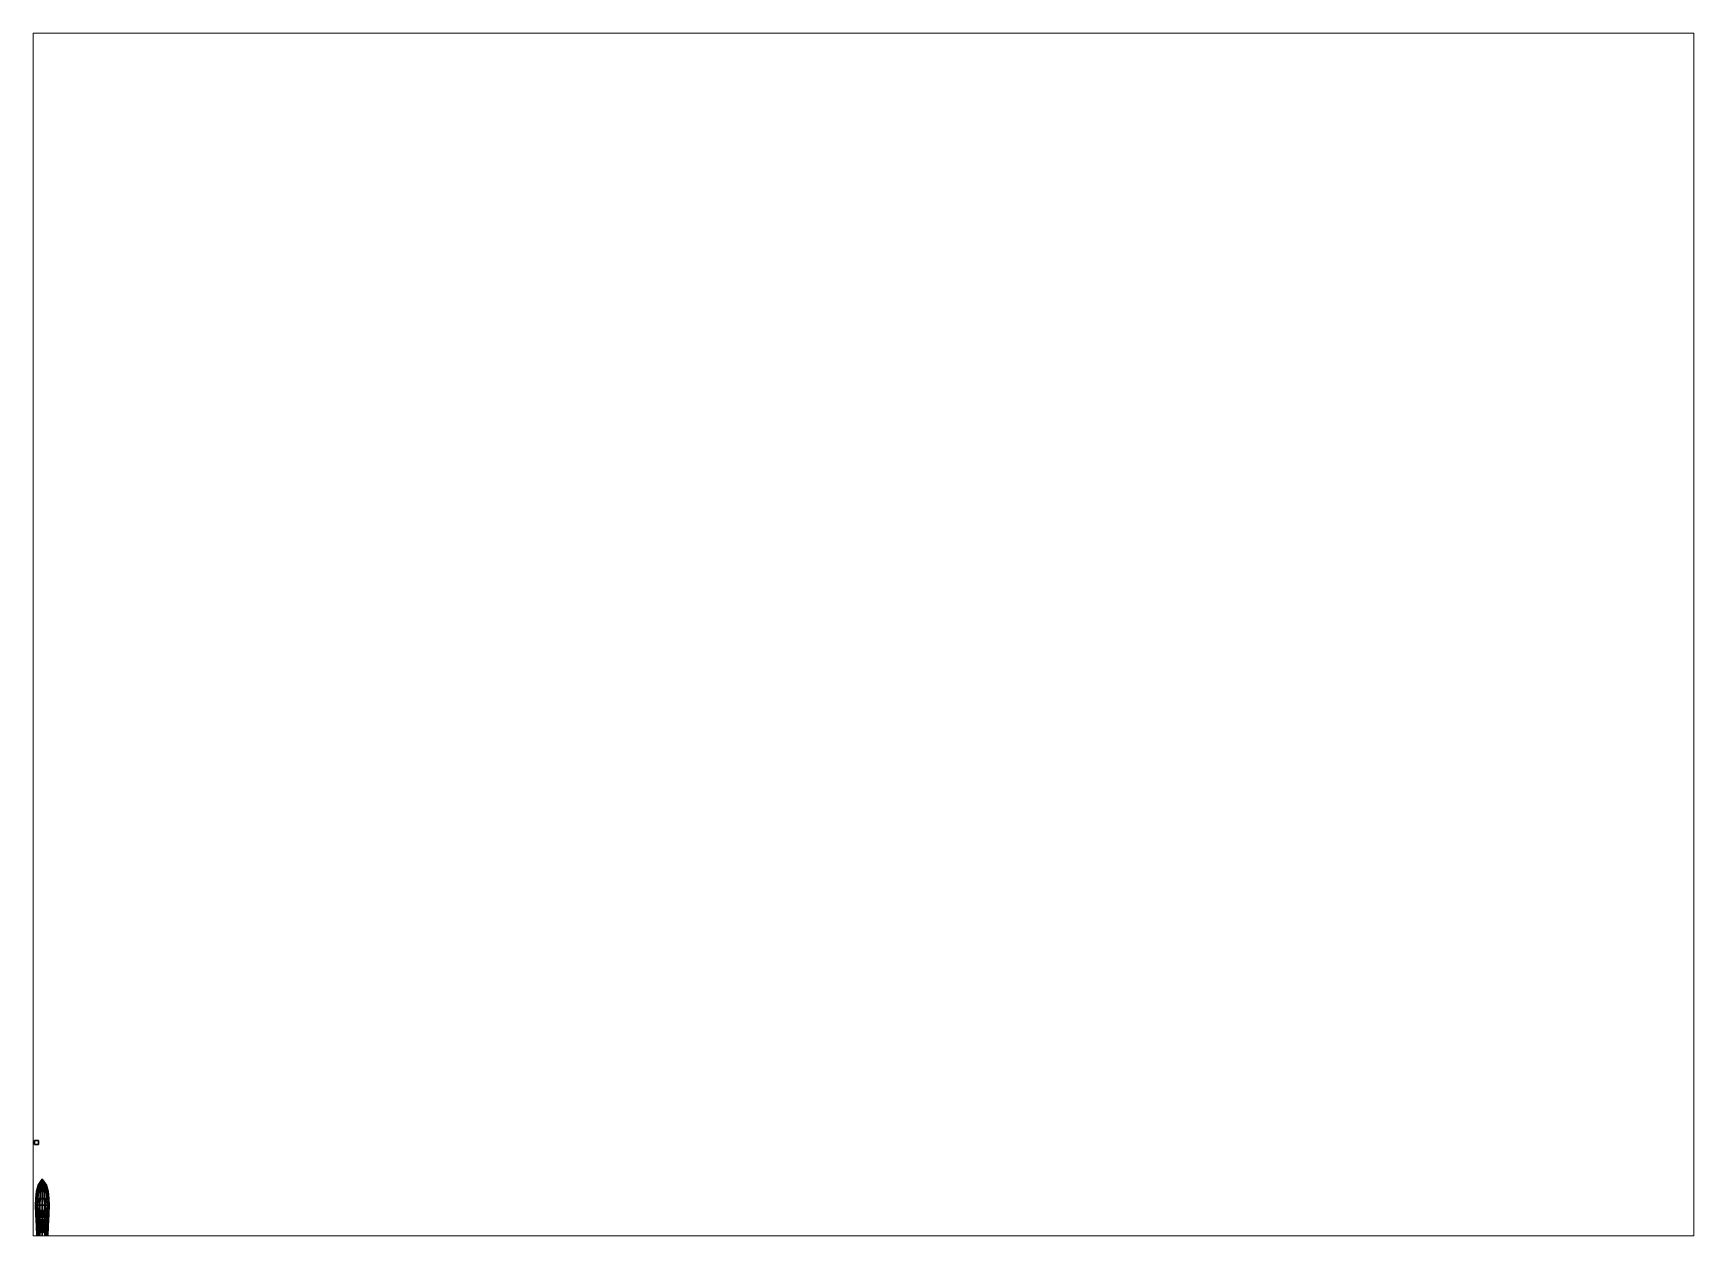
# Paper-space layout 'Layout1' of a CAD drawing. Header units: millimetres. Extents: x 28 to 251, y 20 to 181.
# The model-space entities are those that its viewports show. They can reach past a viewport. Long polylines and large blocks are cut down to what shows.
import ezdxf

# ---------------------------------------------------------------- set-up
doc = ezdxf.new("R2010")
doc.units = ezdxf.units.MM
for name, color, linetype in [('gun', 1, 'Continuous'), ('tower', 6, 'Continuous'), ('turret', 2, 'Continuous')]:
    doc.layers.add(name, color=color, linetype=linetype)

msp = doc.modelspace()

# ---------------------------------------------------------------- linework, layer by layer
for points in [[(-3.26, 19.07), (-3.26, 18.07), (-4.26, 18.07), (-4.26, 19.07)], [(-4.26, 19.07), (-4.26, 18.07), (-3.26, 18.07), (-3.26, 19.07)], [(-0.99, 19.07, 1), (-0.99, 19.07), (-1.99, 19.07), (-1.99, 19.07, 1)], [(-0.99, 19.07), (-0.99, 18.07), (-1.99, 18.07), (-1.99, 19.07)], [(-1.99, 19.07), (-1.99, 18.07), (-1.99, 18.07, 1), (-1.99, 19.07, 1)], [(-1.99, 19.07, 1), (-1.99, 18.07, 1), (-0.99, 18.07, 1), (-0.99, 19.07, 1)], [(-1.99, 18.07, 1), (-1.99, 18.07), (-0.99, 18.07), (-0.99, 18.07, 1)], [(-0.99, 18.07, 1), (-0.99, 18.07), (-0.99, 19.07), (-0.99, 19.07, 1)], [(0, 9.21, 0.87), (0, 9.2, 0.81), (-1.07, 7.65, 0.83), (-0.36, 7.65, 0.86)], [(-1.07, 7.65, 0.83), (0, 9.2, 0.81), (0, 8.86, 0.4), (-0.68, 7.64, -0.17)], [(-0.68, 7.64, -0.17), (0, 8.86, 0.4), (0, 8.7, -0.01), (-0.5, 7.63, -0.27)], [(-0.5, 7.63, -0.27), (0, 8.7, -0.01), (0, 8.41, -0.39), (-0.25, 7.63, -0.53)], [(0, 7.65, 0.86), (0, 9.21, 0.87), (0, 9.21, 0.87), (-0.36, 7.65, 0.86)], [(0.03, 9.09, 2.68), (0.04, 9.14, 0.86), (-0.04, 9.14, 0.86), (-0.03, 9.09, 2.68)], [(-0.03, 9.09, 2.68), (-0.04, 9.14, 0.86), (-0.04, 9.06, 0.86), (-0.03, 9.03, 2.68)], [(-0.03, 9.03, 2.68), (-0.04, 9.06, 0.86), (0.04, 9.06, 0.86), (0.03, 9.03, 2.68)], [(0.03, 9.03, 2.68), (0.03, 9.09, 2.68), (-0.03, 9.09, 2.68), (-0.03, 9.03, 2.68)], [(-0.01, -1.37, 3.69), (0.01, -1.37, 3.7), (0.01, 9.04, 2.62), (-0.01, 9.04, 2.61)], [(0.01, -1.37, 3.68), (-0.01, -1.37, 3.69), (-0.01, 9.04, 2.61), (0.01, 9.04, 2.6)], [(0.36, 7.65, 0.86), (1.07, 7.65, 0.83), (0, 9.2, 0.81), (0, 9.21, 0.87)], [(0, 9.21, 0.87), (0, 7.65, 0.86), (0.36, 7.65, 0.86), (0, 9.21, 0.87)], [(0, 9.2, 0.81), (1.07, 7.65, 0.83), (0.68, 7.64, -0.17), (0, 8.86, 0.4)], [(0, 8.86, 0.4), (0.68, 7.64, -0.17), (0.5, 7.63, -0.27), (0, 8.7, -0.01)], [(0, 8.7, -0.01), (0.5, 7.63, -0.27), (0.25, 7.63, -0.53), (0, 8.41, -0.39)], [(0.01, -1.37, 3.7), (0.01, -1.37, 3.68), (0.01, 9.04, 2.6), (0.01, 9.04, 2.62)], [(0.04, 9.06, 0.86), (0.04, 9.14, 0.86), (0.03, 9.09, 2.68), (0.03, 9.03, 2.68)], [(-1.72, 2.61, 0.73), (-1.67, 4.32, 0.78), (-1.59, 4.3, -0.58), (-1.73, 2.59, -0.77)], [(-1.73, 2.59, -0.77), (-1.59, 4.3, -0.58), (-1.13, 4.3, -0.72), (-1.29, 2.58, -0.84)], [(-0.78, 4.19, 0.78), (-1.67, 4.32, 0.78), (-1.72, 2.61, 0.73), (-0.78, 2.61, 0.73)], [(-1.67, 4.32, 0.78), (-1.47, 6.13, 0.82), (-1.27, 6.11, -0.35), (-1.59, 4.3, -0.58)], [(1.67, 4.32, 0.78), (1.47, 6.13, 0.82), (-1.47, 6.13, 0.82), (-1.67, 4.32, 0.78)], [(1.67, 4.32, 0.78), (-1.67, 4.32, 0.78), (-0.78, 4.19, 0.78), (0.78, 4.19, 0.78)], [(-1.59, 4.3, -0.58), (-1.27, 6.11, -0.35), (-0.98, 6.11, -0.47), (-1.13, 4.3, -0.72)], [(-1.47, 6.13, 0.82), (-1.07, 7.65, 0.83), (-0.68, 7.64, -0.17), (-1.27, 6.11, -0.35)], [(-0.36, 7.65, 0.86), (-1.07, 7.65, 0.83), (-1.47, 6.13, 0.82), (-0.36, 6.13, 0.82)], [(-1.29, 2.58, -0.84), (-1.13, 4.3, -0.72), (-0.54, 4.29, -0.96), (-0.64, 2.58, -1.04)], [(-1.27, 6.11, -0.35), (-0.68, 7.64, -0.17), (-0.5, 7.63, -0.27), (-0.98, 6.11, -0.47)], [(-1.13, 4.3, -0.72), (-0.98, 6.11, -0.47), (-0.54, 6.11, -0.75), (-0.54, 4.29, -0.96)], [(-0.98, 6.11, -0.47), (-0.5, 7.63, -0.27), (-0.25, 7.63, -0.53), (-0.54, 6.11, -0.75)], [(-0.64, 2.58, -1.04), (-0.54, 4.29, -0.96), (0, 4.29, -1.24), (0, 2.58, -1.28)], [(-0.54, 6.11, -0.75), (-0.25, 7.63, -0.53), (0, 7.62, -0.89), (0, 6.1, -1.2)], [(-0.54, 4.29, -0.96), (-0.54, 6.11, -0.75), (0, 6.1, -1.2), (0, 4.29, -1.24)], [(0, 6.13, 0.82), (0, 7.65, 0.86), (-0.36, 7.65, 0.86), (-0.36, 6.13, 0.82)], [(-0.25, 7.63, -0.53), (0, 8.41, -0.39), (0, 8, -0.73), (0, 7.62, -0.89)], [(0, 8.41, -0.39), (0.25, 7.63, -0.53), (0, 7.62, -0.89), (0, 8, -0.73)], [(0, 7.65, 0.86), (0, 6.13, 0.82), (0.36, 6.13, 0.82), (0.36, 7.65, 0.86)], [(0.25, 7.63, -0.53), (0.54, 6.11, -0.75), (0, 6.1, -1.2), (0, 7.62, -0.89)], [(0.54, 6.11, -0.75), (0.54, 4.29, -0.96), (0, 4.29, -1.24), (0, 6.1, -1.2)], [(0.54, 4.29, -0.96), (0.64, 2.58, -1.04), (0, 2.58, -1.28), (0, 4.29, -1.24)], [(0.5, 7.63, -0.27), (0.98, 6.11, -0.47), (0.54, 6.11, -0.75), (0.25, 7.63, -0.53)], [(0.36, 6.13, 0.82), (1.47, 6.13, 0.82), (1.07, 7.65, 0.83), (0.36, 7.65, 0.86)], [(0.68, 7.64, -0.17), (1.27, 6.11, -0.35), (0.98, 6.11, -0.47), (0.5, 7.63, -0.27)], [(0.98, 6.11, -0.47), (1.13, 4.3, -0.72), (0.54, 4.29, -0.96), (0.54, 6.11, -0.75)], [(1.13, 4.3, -0.72), (1.29, 2.58, -0.84), (0.64, 2.58, -1.04), (0.54, 4.29, -0.96)], [(1.07, 7.65, 0.83), (1.47, 6.13, 0.82), (1.27, 6.11, -0.35), (0.68, 7.64, -0.17)], [(1.67, 4.32, 0.78), (0.78, 4.19, 0.78), (0.78, 2.61, 0.73), (1.72, 2.61, 0.73)], [(1.27, 6.11, -0.35), (1.59, 4.3, -0.58), (1.13, 4.3, -0.72), (0.98, 6.11, -0.47)], [(1.59, 4.3, -0.58), (1.73, 2.59, -0.77), (1.29, 2.58, -0.84), (1.13, 4.3, -0.72)], [(1.47, 6.13, 0.82), (1.67, 4.32, 0.78), (1.59, 4.3, -0.58), (1.27, 6.11, -0.35)], [(1.67, 4.32, 0.78), (1.72, 2.61, 0.73), (1.73, 2.59, -0.77), (1.59, 4.3, -0.58)], [(-1.64, 0.18, 0.73), (-1.72, 2.61, 0.73), (-1.73, 2.59, -0.77), (-1.64, 0.15, -0.92)], [(-1.64, 0.15, -0.92), (-1.73, 2.59, -0.77), (-1.29, 2.58, -0.84), (-1.23, 0.15, -0.98)], [(-0.56, 0.54, 0.73), (-1.72, 2.61, 0.73), (-0.74, 0.35, 0.73)], [(-0.74, 0.35, 0.73), (-1.72, 2.61, 0.73), (-0.88, 0.08, 0.73)], [(-0.88, 0.08, 0.73), (-1.72, 2.61, 0.73), (-0.98, -0.23, 0.72)], [(-0.98, -0.23, 0.72), (-1.72, 2.61, 0.73), (-1.64, 0.18, 0.73)], [(-0.78, 2.61, 0.73), (-1.72, 2.61, 0.73), (-0.78, 1.21, 0.73)], [(-0.78, 1.21, 0.73), (-1.72, 2.61, 0.73), (-0.56, 0.54, 0.73)], [(-1.21, 1.16, 1.35), (-1.66, 0.96, 1.16), (-1.59, 1.13, 1.35), (-1.4, 1.21, 1.43)], [(-1.12, 1, 1.16), (-1.57, 0.8, 0.97), (-1.66, 0.96, 1.16), (-1.21, 1.16, 1.35)], [(-1.19, -5.32, 1.16), (-1.11, -5.31, 1.35), (-1.59, 1.13, 1.35), (-1.66, 0.96, 1.16)], [(-1.11, -5.31, 0.97), (-1.19, -5.32, 1.16), (-1.66, 0.96, 1.16), (-1.57, 0.8, 0.97)], [(-1.5, -2.77, 0.71), (-1.64, 0.18, 0.73), (-1.64, 0.15, -0.92), (-1.51, -2.8, -1)], [(-1.03, -1.15, 0.72), (-1.64, 0.18, 0.73), (-1.5, -2.77, 0.71), (-0.98, -1.41, 0.72)], [(-1.03, -0.54, 0.72), (-0.98, -0.23, 0.72), (-1.64, 0.18, 0.73)], [(-1.03, -1.15, 0.72), (-1.03, -0.54, 0.72), (-1.64, 0.18, 0.73)], [(-1.51, -2.8, -1), (-1.64, 0.15, -0.92), (-1.23, 0.15, -0.98), (-1.23, -2.8, -1.03)], [(-1.11, -5.31, 1.35), (-0.92, -5.3, 1.43), (-1.4, 1.21, 1.43), (-1.59, 1.13, 1.35)], [(-1.18, 0.83, 0.97), (-1.37, 0.74, 0.89), (-1.57, 0.8, 0.97), (-1.12, 1, 1.16)], [(-0.92, -5.3, 0.89), (-1.11, -5.31, 0.97), (-1.57, 0.8, 0.97), (-1.37, 0.74, 0.89)], [(-0.92, -5.3, 1.43), (-0.73, -5.29, 1.35), (-1.21, 1.16, 1.35), (-1.4, 1.21, 1.43)], [(-0.73, -5.29, 0.97), (-0.92, -5.3, 0.89), (-1.37, 0.74, 0.89), (-1.18, 0.83, 0.97)], [(-0.98, -4.59, 0.72), (-1.35, 0.5, 0.72), (-1.35, 0.46, 0.89), (-0.98, -4.49, 0.89)], [(-0.98, -4.49, 0.89), (-1.35, 0.46, 0.89), (-1.35, 0.5, 0.72), (-0.98, -4.59, 0.72)], [(-1.23, 0.15, -0.98), (-1.29, 2.58, -0.84), (-0.64, 2.58, -1.04), (-0.64, 0.15, -1.11)], [(-1.23, -2.8, -1.03), (-1.23, 0.15, -0.98), (-0.64, 0.15, -1.11), (-0.64, -2.8, -1.13)], [(-0.73, -5.29, 1.35), (-0.65, -5.28, 1.16), (-1.12, 1, 1.16), (-1.21, 1.16, 1.35)], [(-0.65, -5.28, 1.16), (-0.73, -5.29, 0.97), (-1.18, 0.83, 0.97), (-1.12, 1, 1.16)], [(0.78, 4.18, 0.88), (0.78, 4.19, 0.78), (-0.78, 4.19, 0.78), (-0.78, 4.18, 0.88)], [(-0.78, 4.18, 0.88), (-0.78, 4.19, 0.78), (-0.78, 2.61, 0.73), (-0.78, 1.21, 0.88)], [(0.78, 1.21, 0.88), (0.78, 4.18, 0.88), (-0.78, 4.18, 0.88), (-0.78, 1.21, 0.88)], [(-0.78, 2.61, 0.73), (-0.78, 2.61, 0.73), (-0.78, 1.21, 0.73), (-0.78, 1.21, 0.88)], [(0.78, 1.21, 0.73), (-0.78, 1.21, 0.73), (0, 0.69, 0.73)], [(-0.78, 1.21, 0.88), (-0.78, 1.21, 0.73), (0.78, 1.21, 0.73), (0.78, 1.21, 0.88)], [(0, 0.69, 0.73), (-0.78, 1.21, 0.73), (-0.27, 0.67, 0.73)], [(-0.27, 0.67, 0.73), (-0.78, 1.21, 0.73), (-0.56, 0.54, 0.73)], [(0.6, 0.13, 1.73), (-0.6, 0.13, 1.73), (-0.71, -0.07, 1.73), (0.71, -0.07, 1.73)], [(-0.64, 0.15, -1.11), (-0.64, 2.58, -1.04), (0, 2.58, -1.28), (0, 0.15, -1.28)], [(-0.64, -2.8, -1.13), (-0.64, 0.15, -1.11), (0, 0.15, -1.28), (0, -2.8, -1.27)], [(0.44, 0.26, 1.73), (-0.44, 0.26, 1.73), (-0.6, 0.13, 1.73), (0.6, 0.13, 1.73)], [(0.64, 2.58, -1.04), (0.64, 0.15, -1.11), (0, 0.15, -1.28), (0, 2.58, -1.28)], [(0.78, 1.21, 0.73), (0, 0.69, 0.73), (0.27, 0.67, 0.73)], [(0.27, 0.67, 0.73), (0, 0.69, 0.73), (0, 0.35, 1.73), (0.18, 0.34, 1.73)], [(0.18, 0.34, 1.73), (0, 0.35, 1.73), (0, 0.26, 1.73), (0.44, 0.26, 1.73)], [(0.64, 0.15, -1.11), (0.64, -2.8, -1.13), (0, -2.8, -1.27), (0, 0.15, -1.28)], [(0.56, 0.54, 0.73), (0.27, 0.67, 0.73), (0.18, 0.34, 1.73), (0.44, 0.26, 1.73)], [(0.78, 1.21, 0.73), (0.27, 0.67, 0.73), (0.56, 0.54, 0.73)], [(0.74, 0.35, 0.73), (0.56, 0.54, 0.73), (0.44, 0.26, 1.73), (0.6, 0.13, 1.73)], [(1.72, 2.61, 0.73), (0.56, 0.54, 0.73), (1.64, 0.18, 0.73)], [(0.78, 1.21, 0.73), (0.56, 0.54, 0.73), (1.72, 2.61, 0.73)], [(1.64, 0.18, 0.73), (1.64, 0.18, 0.73), (0.56, 0.54, 0.73), (0.74, 0.35, 0.73)], [(0.88, 0.08, 0.73), (0.74, 0.35, 0.73), (0.6, 0.13, 1.73), (0.71, -0.07, 1.73)], [(1.29, 2.58, -0.84), (1.23, 0.15, -0.98), (0.64, 0.15, -1.11), (0.64, 2.58, -1.04)], [(1.23, 0.15, -0.98), (1.23, -2.8, -1.03), (0.64, -2.8, -1.13), (0.64, 0.15, -1.11)], [(0.65, -5.28, 1.16), (0.73, -5.29, 1.35), (1.21, 1.16, 1.35), (1.12, 1, 1.16)], [(0.73, -5.29, 0.97), (0.65, -5.28, 1.16), (1.12, 1, 1.16), (1.18, 0.83, 0.97)], [(0.98, -0.23, 0.72), (0.88, 0.08, 0.73), (0.71, -0.07, 1.73), (0.8, -0.34, 1.73)], [(0.73, -5.29, 1.35), (0.92, -5.3, 1.43), (1.4, 1.21, 1.43), (1.21, 1.16, 1.35)], [(0.92, -5.3, 0.89), (0.73, -5.29, 0.97), (1.18, 0.83, 0.97), (1.37, 0.74, 0.89)], [(1.64, 0.18, 0.73), (1.64, 0.18, 0.73), (0.74, 0.35, 0.73), (0.88, 0.08, 0.73)], [(0.78, 2.61, 0.73), (0.78, 4.19, 0.78), (0.78, 4.18, 0.88), (0.78, 1.21, 0.88)], [(0.78, 1.21, 0.88), (0.78, 1.21, 0.73), (0.78, 2.61, 0.73)], [(0.78, 2.61, 0.73), (0.78, 1.21, 0.73), (1.72, 2.61, 0.73)], [(1.64, 0.18, 0.73), (1.64, 0.18, 0.73), (0.88, 0.08, 0.73), (0.98, -0.23, 0.72)], [(0.92, -5.3, 1.43), (1.11, -5.31, 1.35), (1.59, 1.13, 1.35), (1.4, 1.21, 1.43)], [(1.11, -5.31, 0.97), (0.92, -5.3, 0.89), (1.37, 0.74, 0.89), (1.57, 0.8, 0.97)], [(0.98, -4.49, 0.89), (1.35, 0.46, 0.89), (1.35, 0.5, 0.72), (0.98, -4.59, 0.72)], [(0.98, -4.59, 0.72), (1.35, 0.5, 0.72), (1.35, 0.46, 0.89), (0.98, -4.49, 0.89)], [(1.5, -2.77, 0.71), (1.64, 0.18, 0.73), (1.03, -1.15, 0.72), (0.98, -1.41, 0.72)], [(1.64, 0.18, 0.73), (1.64, 0.18, 0.73), (0.98, -0.23, 0.72), (1.03, -0.54, 0.72)], [(1.64, 0.18, 0.73), (1.64, 0.18, 0.73), (1.03, -0.54, 0.72), (1.03, -1.15, 0.72)], [(1.11, -5.31, 1.35), (1.19, -5.32, 1.16), (1.66, 0.96, 1.16), (1.59, 1.13, 1.35)], [(1.19, -5.32, 1.16), (1.11, -5.31, 0.97), (1.57, 0.8, 0.97), (1.66, 0.96, 1.16)], [(1.59, 1.13, 1.35), (1.12, 1, 1.16), (1.21, 1.16, 1.35), (1.4, 1.21, 1.43)], [(1.66, 0.96, 1.16), (1.18, 0.83, 0.97), (1.12, 1, 1.16), (1.59, 1.13, 1.35)], [(1.57, 0.8, 0.97), (1.37, 0.74, 0.89), (1.18, 0.83, 0.97), (1.66, 0.96, 1.16)], [(1.73, 2.59, -0.77), (1.64, 0.15, -0.92), (1.23, 0.15, -0.98), (1.29, 2.58, -0.84)], [(1.64, 0.15, -0.92), (1.51, -2.8, -1), (1.23, -2.8, -1.03), (1.23, 0.15, -0.98)], [(1.64, 0.18, 0.73), (1.5, -2.77, 0.71), (1.51, -2.8, -1), (1.64, 0.15, -0.92)], [(1.72, 2.61, 0.73), (1.64, 0.18, 0.73), (1.64, 0.15, -0.92), (1.73, 2.59, -0.77)], [(-1.39, -5.71, 0.74), (-1.5, -2.77, 0.71), (-1.51, -2.8, -1), (-1.4, -5.74, -1.05)], [(-1.4, -5.74, -1.05), (-1.51, -2.8, -1), (-1.23, -2.8, -1.03), (-1.13, -5.74, -1.08)], [(-1.5, -2.77, 0.71), (-1.5, -2.77, 0.71), (-0.84, -1.99, 0.71), (-0.98, -1.41, 0.72)], [(-1.5, -2.77, 0.71), (-1.5, -2.77, 0.71), (-0.67, -2.46, 0.71), (-0.84, -1.99, 0.71)], [(-1.5, -2.77, 0.71), (-1.5, -2.77, 0.71), (-0.4, -3.05, 0.71), (-0.67, -2.46, 0.71)], [(-1.5, -2.77, 0.71), (-1.5, -2.77, 0.71), (-1.39, -5.71, 0.74), (-0.2, -3.39, 0.71)], [(-1.5, -2.77, 0.71), (-1.5, -2.77, 0.71), (-0.2, -3.39, 0.71), (-0.4, -3.05, 0.71)], [(-0.2, -3.39, 0.71), (-0.2, -3.39, 0.71), (-1.39, -5.71, 0.74), (0, -3.71, 0.72)], [(0, -3.71, 0.72), (0, -3.71, 0.72), (-1.39, -5.71, 0.74), (1.39, -5.71, 0.74)], [(-1.13, -5.74, -1.08), (-1.23, -2.8, -1.03), (-0.64, -2.8, -1.13), (-0.64, -5.74, -1.15)], [(0.8, -0.34, 1.73), (-0.8, -0.34, 1.73), (-0.82, -0.57, 1.73), (0.82, -0.57, 1.73)], [(0.82, -0.57, 1.73), (-0.82, -0.57, 1.73), (-0.82, -1.14, 1.73), (0.82, -1.14, 1.73)], [(0.82, -1.14, 1.73), (-0.82, -1.14, 1.73), (-0.79, -1.35, 1.73), (0.79, -1.35, 1.73)], [(0.71, -0.07, 1.73), (-0.71, -0.07, 1.73), (-0.8, -0.34, 1.73), (0.8, -0.34, 1.73)], [(0.79, -1.35, 1.73), (-0.79, -1.35, 1.73), (-0.68, -1.88, 1.73), (0.68, -1.88, 1.73)], [(-0.73, -1.29, 3.38), (-0.73, -1.33, 3.42), (0.73, -1.33, 3.42), (0.73, -1.29, 3.38)], [(-0.73, -1.33, 3.34), (-0.73, -1.29, 3.38), (0.73, -1.29, 3.38), (0.73, -1.33, 3.34)], [(-0.73, -1.33, 3.34), (-0.73, -1.37, 3.38), (-0.73, -1.33, 3.42), (-0.73, -1.29, 3.38)], [(-0.73, -1.33, 3.42), (-0.73, -1.37, 3.38), (0.73, -1.37, 3.38), (0.73, -1.33, 3.42)], [(-0.73, -1.37, 3.38), (-0.73, -1.33, 3.34), (0.73, -1.33, 3.34), (0.73, -1.37, 3.38)], [(0.68, -1.88, 1.73), (-0.68, -1.88, 1.73), (-0.58, -2.19, 1.73), (0.58, -2.19, 1.73)], [(-0.64, -5.74, -1.15), (-0.64, -2.8, -1.13), (0, -2.8, -1.27), (0, -5.74, -1.26)], [(0.58, -2.19, 1.73), (-0.58, -2.19, 1.73), (-0.42, -2.48, 1.73), (0.42, -2.48, 1.73)], [(0.42, -2.48, 1.73), (-0.42, -2.48, 1.73), (-0.2, -2.7, 1.73), (0.2, -2.7, 1.73)], [(0.2, -2.7, 1.73), (-0.2, -2.7, 1.73), (0, -2.8, 1.73)], [(-0.03, -1.37, 3.73), (-0.04, -1.34, 1.73), (-0.04, -1.42, 1.73), (-0.03, -1.43, 3.73)], [(0.03, -1.37, 3.73), (0.04, -1.34, 1.73), (-0.04, -1.34, 1.73), (-0.03, -1.37, 3.73)], [(-0.03, -1.43, 3.73), (-0.04, -1.42, 1.73), (0.04, -1.42, 1.73), (0.03, -1.43, 3.73)], [(0.03, -1.43, 3.73), (0.03, -1.37, 3.73), (-0.03, -1.37, 3.73), (-0.03, -1.43, 3.73)], [(0.02, -1.59, 5.3), (0.03, -1.48, 1.73), (-0.03, -1.48, 1.73), (-0.02, -1.59, 5.3)], [(-0.02, -1.59, 5.3), (-0.03, -1.48, 1.73), (-0.03, -1.53, 1.73), (-0.02, -1.62, 5.3)], [(-0.02, -1.62, 5.3), (-0.03, -1.53, 1.73), (0.03, -1.53, 1.73), (0.02, -1.62, 5.3)], [(0.02, -1.62, 5.3), (0.02, -1.59, 5.3), (-0.02, -1.59, 5.3), (-0.02, -1.62, 5.3)], [(0, -3.71, 0.72), (0.2, -3.39, 0.71), (0.2, -2.7, 1.73), (0, -2.8, 1.73)], [(0.64, -2.8, -1.13), (0.64, -5.74, -1.15), (0, -5.74, -1.26), (0, -2.8, -1.27)], [(0.2, -3.39, 0.71), (0.2, -3.39, 0.71), (0, -3.71, 0.72), (1.39, -5.71, 0.74)], [(0.03, -1.53, 1.73), (0.03, -1.48, 1.73), (0.02, -1.59, 5.3), (0.02, -1.62, 5.3)], [(0.04, -1.42, 1.73), (0.04, -1.34, 1.73), (0.03, -1.37, 3.73), (0.03, -1.43, 3.73)], [(0.2, -3.39, 0.71), (0.4, -3.05, 0.71), (0.42, -2.48, 1.73), (0.2, -2.7, 1.73)], [(1.5, -2.77, 0.71), (1.5, -2.77, 0.71), (0.2, -3.39, 0.71), (1.39, -5.71, 0.74)], [(1.5, -2.77, 0.71), (1.5, -2.77, 0.71), (0.4, -3.05, 0.71), (0.2, -3.39, 0.71)], [(0.26, -0.22, 2.01), (0.31, -0.22, 2.12), (0.31, -0.02, 2.12), (0.26, -0.02, 2.01)], [(0.31, -0.22, 1.9), (0.26, -0.22, 2.01), (0.26, -0.02, 2.01), (0.31, -0.02, 1.9)], [(0.31, -0.02, 2.12), (0.58, -0.02, 2.01), (0.53, -0.02, 1.9), (0.26, -0.02, 2.01)], [(0.26, -0.02, 2.01), (0.53, -0.02, 1.9), (0.42, -0.02, 1.85), (0.31, -0.02, 1.9)], [(0.26, -0.22, 2.01), (0.31, -0.22, 1.9), (0.42, -0.28, 2.01)], [(0.31, -0.22, 2.12), (0.26, -0.22, 2.01), (0.42, -0.28, 2.01)], [(0.31, -0.22, 2.12), (0.42, -0.22, 2.17), (0.42, -0.02, 2.17), (0.31, -0.02, 2.12)], [(0.42, -0.22, 1.85), (0.31, -0.22, 1.9), (0.31, -0.02, 1.9), (0.42, -0.02, 1.85)], [(0.42, -0.02, 2.17), (0.53, -0.02, 2.12), (0.58, -0.02, 2.01), (0.31, -0.02, 2.12)], [(0.31, -0.22, 1.9), (0.42, -0.22, 1.85), (0.42, -0.28, 2.01)], [(0.42, -0.22, 2.17), (0.31, -0.22, 2.12), (0.42, -0.28, 2.01)], [(0.42, -0.11, 1.73), (0.4, -0.13, 1.73), (0.4, -0.13, 1.86), (0.42, -0.11, 1.86)], [(0.4, -0.13, 1.73), (0.42, -0.15, 1.73), (0.42, -0.15, 1.86), (0.4, -0.13, 1.86)], [(0.4, -3.05, 0.71), (0.67, -2.46, 0.71), (0.58, -2.19, 1.73), (0.42, -2.48, 1.73)], [(1.5, -2.77, 0.71), (1.5, -2.77, 0.71), (0.67, -2.46, 0.71), (0.4, -3.05, 0.71)], [(0.42, -0.22, 2.17), (0.53, -0.22, 2.12), (0.53, -0.02, 2.12), (0.42, -0.02, 2.17)], [(0.53, -0.22, 1.9), (0.42, -0.22, 1.85), (0.42, -0.02, 1.85), (0.53, -0.02, 1.9)], [(0.44, -0.13, 1.73), (0.42, -0.11, 1.73), (0.42, -0.11, 1.86), (0.44, -0.13, 1.86)], [(0.42, -0.15, 1.73), (0.44, -0.13, 1.73), (0.44, -0.13, 1.86), (0.42, -0.15, 1.86)], [(0.42, -0.22, 1.85), (0.53, -0.22, 1.9), (0.42, -0.28, 2.01)], [(0.53, -0.22, 1.9), (0.58, -0.22, 2.01), (0.42, -0.28, 2.01)], [(0.58, -0.22, 2.01), (0.53, -0.22, 2.12), (0.42, -0.28, 2.01)], [(0.53, -0.22, 2.12), (0.42, -0.22, 2.17), (0.42, -0.28, 2.01)], [(0.53, -0.22, 2.12), (0.58, -0.22, 2.01), (0.58, -0.02, 2.01), (0.53, -0.02, 2.12)], [(0.58, -0.22, 2.01), (0.53, -0.22, 1.9), (0.53, -0.02, 1.9), (0.58, -0.02, 2.01)], [(0.67, -2.46, 0.71), (0.84, -1.99, 0.71), (0.68, -1.88, 1.73), (0.58, -2.19, 1.73)], [(1.23, -2.8, -1.03), (1.13, -5.74, -1.08), (0.64, -5.74, -1.15), (0.64, -2.8, -1.13)], [(1.5, -2.77, 0.71), (1.5, -2.77, 0.71), (0.84, -1.99, 0.71), (0.67, -2.46, 0.71)], [(0.84, -1.99, 0.71), (0.98, -1.41, 0.72), (0.79, -1.35, 1.73), (0.68, -1.88, 1.73)], [(0.73, -1.29, 3.38), (0.73, -1.33, 3.42), (0.73, -1.37, 3.38), (0.73, -1.33, 3.34)], [(0.98, -1.41, 0.72), (1.03, -1.15, 0.72), (0.82, -1.14, 1.73), (0.79, -1.35, 1.73)], [(1.03, -0.54, 0.72), (0.98, -0.23, 0.72), (0.8, -0.34, 1.73), (0.82, -0.57, 1.73)], [(1.03, -1.15, 0.72), (1.03, -0.54, 0.72), (0.82, -0.57, 1.73), (0.82, -1.14, 1.73)], [(1.5, -2.77, 0.71), (1.5, -2.77, 0.71), (0.98, -1.41, 0.72), (0.84, -1.99, 0.71)], [(1.51, -2.8, -1), (1.4, -5.74, -1.05), (1.13, -5.74, -1.08), (1.23, -2.8, -1.03)], [(1.5, -2.77, 0.71), (1.39, -5.71, 0.74), (1.4, -5.74, -1.05), (1.51, -2.8, -1)], [(-1.23, -9.22, 0.74), (-1.39, -5.71, 0.74), (-1.4, -5.74, -1.05), (-1.23, -9.25, -1.16)], [(-1.23, -9.25, -1.16), (-1.4, -5.74, -1.05), (-1.13, -5.74, -1.08), (-0.88, -9.25, -1.16)], [(-0.65, -6.92, 0.74), (-1.39, -5.71, 0.74), (-1.23, -9.22, 0.74), (-0.65, -7.02, 0.74)], [(-1.39, -5.71, 0.74), (-1.39, -5.71, 0.74), (-0.65, -6.92, 0.74), (-0.46, -6.46, 0.74)], [(-1.39, -5.71, 0.74), (-1.39, -5.71, 0.74), (-0.46, -6.46, 0.74), (0, -6.27, 0.74)], [(-1.39, -5.71, 0.74), (-1.39, -5.71, 0.74), (0, -6.27, 0.74), (1.39, -5.71, 0.74)], [(-1.15, -5.32, 1.39), (-0.92, -5.3, 0.84), (-1.15, -5.32, 0.93), (-1.24, -5.32, 1.16)], [(-1.23, -5.46, 1.16), (-1.14, -5.46, 1.39), (-1.15, -5.32, 1.39), (-1.24, -5.32, 1.16)], [(-1.14, -5.46, 0.93), (-1.23, -5.46, 1.16), (-1.24, -5.32, 1.16), (-1.15, -5.32, 0.93)], [(-1.14, -5.46, 1.39), (-1.23, -5.46, 1.16), (-1.14, -5.46, 0.93), (-0.91, -5.44, 1.48)], [(-1.23, -9.22, 0.74), (-0.46, -7.64, 0.74), (-0.65, -7.02, 0.74)], [(-1.04, -5.54, 1.29), (-1.1, -5.45, 1.35), (-1.18, -5.46, 1.16), (-1.09, -5.54, 1.16)], [(-1.09, -5.54, 1.16), (-1.18, -5.46, 1.16), (-1.1, -5.45, 0.97), (-1.04, -5.54, 1.02)], [(-0.92, -5.3, 1.48), (-0.69, -5.28, 0.93), (-0.92, -5.3, 0.84), (-1.15, -5.32, 1.39)], [(-1.14, -5.46, 1.39), (-0.91, -5.44, 1.48), (-0.92, -5.3, 1.48), (-1.15, -5.32, 1.39)], [(-0.91, -5.44, 0.84), (-1.14, -5.46, 0.93), (-1.15, -5.32, 0.93), (-0.92, -5.3, 0.84)], [(-0.91, -5.44, 1.48), (-1.14, -5.46, 0.93), (-0.91, -5.44, 0.84), (-0.68, -5.42, 1.39)], [(-0.88, -9.25, -1.16), (-1.13, -5.74, -1.08), (-0.64, -5.74, -1.15), (-0.44, -9.25, -1.19)], [(-0.9, -5.53, 1.35), (-0.91, -5.44, 1.43), (-1.1, -5.45, 1.35), (-1.04, -5.54, 1.29)], [(-1.04, -5.54, 1.02), (-1.1, -5.45, 0.97), (-0.91, -5.44, 0.89), (-0.9, -5.53, 0.97)], [(-0.9, -5.58, 1.16), (-1.04, -5.54, 1.29), (-1.09, -5.54, 1.16), (-0.9, -5.58, 1.16)], [(-0.9, -5.58, 1.16), (-1.09, -5.54, 1.16), (-1.04, -5.54, 1.02), (-0.9, -5.58, 1.16)], [(-0.9, -5.58, 1.16), (-0.9, -5.53, 1.35), (-1.04, -5.54, 1.29), (-0.9, -5.58, 1.16)], [(-0.9, -5.58, 1.16), (-1.04, -5.54, 1.02), (-0.9, -5.53, 0.97), (-0.9, -5.58, 1.16)], [(-0.91, -5.44, 1.48), (-0.68, -5.42, 1.39), (-0.69, -5.28, 1.39), (-0.92, -5.3, 1.48)], [(-0.68, -5.42, 0.93), (-0.91, -5.44, 0.84), (-0.92, -5.3, 0.84), (-0.69, -5.28, 0.93)], [(-0.69, -5.28, 1.39), (-0.6, -5.28, 1.16), (-0.69, -5.28, 0.93), (-0.92, -5.3, 1.48)], [(-0.68, -5.42, 1.39), (-0.91, -5.44, 0.84), (-0.68, -5.42, 0.93), (-0.59, -5.42, 1.16)], [(-0.77, -5.52, 1.29), (-0.72, -5.43, 1.35), (-0.91, -5.44, 1.43), (-0.9, -5.53, 1.35)], [(-0.9, -5.53, 0.97), (-0.91, -5.44, 0.89), (-0.72, -5.43, 0.97), (-0.77, -5.52, 1.02)], [(-0.9, -5.58, 1.16), (-0.71, -5.52, 1.16), (-0.77, -5.52, 1.29), (-0.9, -5.58, 1.16)], [(-0.9, -5.58, 1.16), (-0.77, -5.52, 1.29), (-0.9, -5.53, 1.35), (-0.9, -5.58, 1.16)], [(-0.9, -5.58, 1.16), (-0.9, -5.53, 0.97), (-0.77, -5.52, 1.02), (-0.9, -5.58, 1.16)], [(-0.9, -5.58, 1.16), (-0.77, -5.52, 1.02), (-0.71, -5.52, 1.16), (-0.9, -5.58, 1.16)], [(-0.71, -5.52, 1.16), (-0.64, -5.42, 1.16), (-0.72, -5.43, 1.35), (-0.77, -5.52, 1.29)], [(-0.77, -5.52, 1.02), (-0.72, -5.43, 0.97), (-0.64, -5.42, 1.16), (-0.71, -5.52, 1.16)], [(-0.68, -5.42, 1.39), (-0.59, -5.42, 1.16), (-0.6, -5.28, 1.16), (-0.69, -5.28, 1.39)], [(-0.59, -5.42, 1.16), (-0.68, -5.42, 0.93), (-0.69, -5.28, 0.93), (-0.6, -5.28, 1.16)], [(-0.46, -6.46, 0.74), (-0.65, -6.92, 0.74), (-0.65, -6.92, 1.43), (-0.46, -6.46, 1.43)], [(0.65, -6.92, 1.43), (-0.46, -6.46, 1.43), (-0.65, -6.92, 1.43), (0.65, -7.02, 1.43)], [(-0.65, -6.92, 0.74), (-0.65, -7.02, 0.74), (-0.65, -7.02, 1.43), (-0.65, -6.92, 1.43)], [(0.65, -7.02, 1.43), (-0.65, -6.92, 1.43), (-0.65, -7.02, 1.43), (0.46, -7.48, 1.43)], [(-0.65, -7.02, 0.74), (-0.46, -7.64, 0.74), (-0.46, -7.48, 1.43), (-0.65, -7.02, 1.43)], [(-0.44, -9.25, -1.19), (-0.64, -5.74, -1.15), (0, -5.74, -1.26), (0, -9.25, -1.25)], [(0, -6.27, 0.74), (-0.46, -6.46, 0.74), (-0.46, -6.46, 1.43), (0, -6.27, 1.43)], [(0.46, -6.46, 1.43), (0, -6.27, 1.43), (-0.46, -6.46, 1.43), (0.65, -6.92, 1.43)], [(0, -6.27, 0.74), (0, -6.27, 0.74), (0.46, -6.46, 0.74), (1.39, -5.71, 0.74)], [(0.64, -5.74, -1.15), (0.44, -9.25, -1.19), (0, -9.25, -1.25), (0, -5.74, -1.26)], [(0.46, -6.46, 0.74), (0, -6.27, 0.74), (0, -6.27, 1.43), (0.46, -6.46, 1.43)], [(1.13, -5.74, -1.08), (0.88, -9.25, -1.16), (0.44, -9.25, -1.19), (0.64, -5.74, -1.15)], [(0.46, -6.46, 0.74), (0.46, -6.46, 0.74), (0.65, -6.92, 0.74), (1.39, -5.71, 0.74)], [(0.65, -6.92, 0.74), (0.46, -6.46, 0.74), (0.46, -6.46, 1.43), (0.65, -6.92, 1.43)], [(0.46, -7.64, 0.74), (0.65, -7.02, 0.74), (0.65, -7.02, 1.43), (0.46, -7.48, 1.43)], [(1.23, -9.22, 0.74), (0.65, -7.02, 0.74), (0.46, -7.64, 0.74)], [(0.59, -5.42, 1.16), (0.68, -5.42, 1.39), (0.69, -5.28, 1.39), (0.6, -5.28, 1.16)], [(0.68, -5.42, 0.93), (0.59, -5.42, 1.16), (0.6, -5.28, 1.16), (0.69, -5.28, 0.93)], [(0.68, -5.42, 1.39), (0.59, -5.42, 1.16), (0.68, -5.42, 0.93), (0.91, -5.44, 1.48)], [(0.69, -5.28, 1.39), (0.92, -5.3, 0.84), (0.69, -5.28, 0.93), (0.6, -5.28, 1.16)], [(0.77, -5.52, 1.29), (0.72, -5.43, 1.35), (0.64, -5.42, 1.16), (0.71, -5.52, 1.16)], [(0.71, -5.52, 1.16), (0.64, -5.42, 1.16), (0.72, -5.43, 0.97), (0.77, -5.52, 1.02)], [(1.39, -5.71, 0.74), (0.65, -6.92, 0.74), (0.65, -7.02, 0.74), (1.23, -9.22, 0.74)], [(0.65, -7.02, 0.74), (0.65, -6.92, 0.74), (0.65, -6.92, 1.43), (0.65, -7.02, 1.43)], [(0.91, -5.44, 0.84), (0.68, -5.42, 0.93), (0.69, -5.28, 0.93), (0.92, -5.3, 0.84)], [(0.68, -5.42, 1.39), (0.91, -5.44, 1.48), (0.92, -5.3, 1.48), (0.69, -5.28, 1.39)], [(0.91, -5.44, 1.48), (0.68, -5.42, 0.93), (0.91, -5.44, 0.84), (1.14, -5.46, 1.39)], [(0.92, -5.3, 1.48), (1.15, -5.32, 0.93), (0.92, -5.3, 0.84), (0.69, -5.28, 1.39)], [(0.9, -5.58, 1.16), (0.77, -5.52, 1.29), (0.71, -5.52, 1.16), (0.9, -5.58, 1.16)], [(0.9, -5.58, 1.16), (0.71, -5.52, 1.16), (0.77, -5.52, 1.02), (0.9, -5.58, 1.16)], [(0.77, -5.52, 1.02), (0.72, -5.43, 0.97), (0.91, -5.44, 0.89), (0.9, -5.53, 0.97)], [(0.9, -5.53, 1.35), (0.91, -5.44, 1.43), (0.72, -5.43, 1.35), (0.77, -5.52, 1.29)], [(0.9, -5.58, 1.16), (0.9, -5.53, 1.35), (0.77, -5.52, 1.29), (0.9, -5.58, 1.16)], [(0.9, -5.58, 1.16), (0.77, -5.52, 1.02), (0.9, -5.53, 0.97), (0.9, -5.58, 1.16)], [(1.4, -5.74, -1.05), (1.23, -9.25, -1.16), (0.88, -9.25, -1.16), (1.13, -5.74, -1.08)], [(0.9, -5.53, 0.97), (0.91, -5.44, 0.89), (1.1, -5.45, 0.97), (1.04, -5.54, 1.02)], [(1.04, -5.54, 1.29), (1.1, -5.45, 1.35), (0.91, -5.44, 1.43), (0.9, -5.53, 1.35)], [(0.9, -5.58, 1.16), (1.04, -5.54, 1.29), (0.9, -5.53, 1.35), (0.9, -5.58, 1.16)], [(0.9, -5.58, 1.16), (0.9, -5.53, 0.97), (1.04, -5.54, 1.02), (0.9, -5.58, 1.16)], [(0.9, -5.58, 1.16), (1.09, -5.54, 1.16), (1.04, -5.54, 1.29), (0.9, -5.58, 1.16)], [(0.9, -5.58, 1.16), (1.04, -5.54, 1.02), (1.09, -5.54, 1.16), (0.9, -5.58, 1.16)], [(1.14, -5.46, 0.93), (0.91, -5.44, 0.84), (0.92, -5.3, 0.84), (1.15, -5.32, 0.93)], [(0.91, -5.44, 1.48), (1.14, -5.46, 1.39), (1.15, -5.32, 1.39), (0.92, -5.3, 1.48)], [(1.14, -5.46, 1.39), (0.91, -5.44, 0.84), (1.14, -5.46, 0.93), (1.23, -5.46, 1.16)], [(1.15, -5.32, 1.39), (1.24, -5.32, 1.16), (1.15, -5.32, 0.93), (0.92, -5.3, 1.48)], [(1.09, -5.54, 1.16), (1.18, -5.46, 1.16), (1.1, -5.45, 1.35), (1.04, -5.54, 1.29)], [(1.04, -5.54, 1.02), (1.1, -5.45, 0.97), (1.18, -5.46, 1.16), (1.09, -5.54, 1.16)], [(1.14, -5.46, 1.39), (1.23, -5.46, 1.16), (1.24, -5.32, 1.16), (1.15, -5.32, 1.39)], [(1.23, -5.46, 1.16), (1.14, -5.46, 0.93), (1.15, -5.32, 0.93), (1.24, -5.32, 1.16)], [(1.39, -5.71, 0.74), (1.23, -9.22, 0.74), (1.23, -9.25, -1.16), (1.4, -5.74, -1.05)]]:
    msp.add_3dface(points)
at = {"layer": 'gun'}
for points in [[(-0.56, -2.42, 2.16), (-0.56, -2.41, 2.19), (0.56, -2.41, 2.19), (0.56, -2.42, 2.16)], [(-0.56, -2.41, 2.19), (-0.56, -2.42, 2.22), (0.56, -2.42, 2.22), (0.56, -2.41, 2.19)], [(-0.56, -2.45, 2.16), (-0.56, -2.42, 2.16), (0.56, -2.42, 2.16), (0.56, -2.45, 2.16)], [(-0.56, -2.42, 2.22), (-0.56, -2.45, 2.22), (0.56, -2.45, 2.22), (0.56, -2.42, 2.22)], [(-0.56, -2.47, 2.19), (-0.56, -2.45, 2.16), (0.56, -2.45, 2.16), (0.56, -2.47, 2.19)], [(-0.56, -2.45, 2.22), (-0.56, -2.47, 2.19), (0.56, -2.47, 2.19), (0.56, -2.45, 2.22)], [(-0.37, -2.46, 2.2), (-0.37, -2.45, 2.17), (-0.25, -2.69, 2.17), (-0.25, -2.69, 2.2)], [(-0.25, -2.69, 2.17), (-0.37, -2.45, 2.17), (-0.34, -2.45, 2.17), (-0.22, -2.69, 2.17)], [(-0.22, -2.69, 2.2), (-0.34, -2.46, 2.2), (-0.37, -2.46, 2.2), (-0.25, -2.69, 2.2)], [(-0.22, -2.69, 2.17), (-0.34, -2.45, 2.17), (-0.34, -2.46, 2.2), (-0.22, -2.69, 2.2)], [(-0.1, -2.51, 2.49), (-0.1, -2.51, 2.43), (-0.27, -2.51, 2.43), (-0.27, -2.51, 2.49)], [(-0.27, -2.51, 2.49), (-0.27, -2.51, 2.43), (-0.27, -2.7, 2.43), (-0.27, -2.7, 2.49)], [(-0.27, -2.7, 2.43), (-0.27, -2.51, 2.43), (-0.1, -2.51, 2.43), (-0.1, -2.7, 2.43)], [(-0.1, -2.7, 2.49), (-0.1, -2.51, 2.49), (-0.27, -2.51, 2.49), (-0.27, -2.7, 2.49)], [(-0.27, -2.7, 2.49), (-0.27, -2.7, 2.43), (-0.1, -2.7, 2.43), (-0.1, -2.7, 2.49)], [(-0.25, -2.3, 2.43), (-0.25, -2.3, 2.33), (-0.25, -2.76, 2.33), (-0.25, -2.76, 2.43)], [(-0.15, -2.3, 2.43), (-0.15, -2.3, 2.33), (-0.25, -2.3, 2.33), (-0.25, -2.3, 2.43)], [(-0.25, -2.76, 2.33), (-0.25, -2.3, 2.33), (-0.15, -2.3, 2.33), (-0.15, -2.76, 2.33)], [(-0.15, -2.76, 2.43), (-0.15, -2.3, 2.43), (-0.25, -2.3, 2.43), (-0.25, -2.76, 2.43)], [(-0.25, -2.69, 2.33), (-0.25, -2.69, 2.12), (-0.25, -2.74, 2.12), (-0.25, -2.74, 2.33)], [(-0.15, -2.69, 2.33), (-0.15, -2.69, 2.12), (-0.25, -2.69, 2.12), (-0.25, -2.69, 2.33)], [(-0.25, -2.74, 2.12), (-0.25, -2.69, 2.12), (-0.15, -2.69, 2.12), (-0.15, -2.74, 2.12)], [(-0.25, -2.74, 2.33), (-0.25, -2.74, 2.12), (-0.15, -2.74, 2.12), (-0.15, -2.74, 2.33)], [(-0.16, -2.85, 2.42), (-0.15, -2.76, 2.43), (-0.25, -2.76, 2.43), (-0.24, -2.85, 2.42)], [(-0.25, -2.76, 2.43), (-0.25, -2.76, 2.33), (-0.24, -2.85, 2.35), (-0.24, -2.85, 2.42)], [(-0.24, -2.85, 2.35), (-0.25, -2.76, 2.33), (-0.15, -2.76, 2.33), (-0.16, -2.85, 2.35)], [(-0.22, -3.78, 2.35), (-0.24, -3.78, 2.39), (-0.24, -2.85, 2.39), (-0.22, -2.85, 2.35)], [(-0.24, -3.78, 2.39), (-0.22, -3.78, 2.42), (-0.22, -2.85, 2.42), (-0.24, -2.85, 2.39)], [(-0.24, -2.85, 2.42), (-0.24, -2.85, 2.35), (-0.16, -2.85, 2.35), (-0.16, -2.85, 2.42)], [(-0.18, -3.78, 2.42), (-0.22, -3.78, 2.42), (-0.24, -3.78, 2.39), (-0.16, -3.78, 2.39)], [(-0.16, -3.78, 2.39), (-0.24, -3.78, 2.39), (-0.22, -3.78, 2.35), (-0.18, -3.78, 2.35)], [(-0.21, -4.22, 2.4), (-0.22, -4.22, 2.38), (-0.24, -4.37, 2.38), (-0.22, -4.37, 2.41)], [(-0.22, -4.22, 2.38), (-0.21, -4.22, 2.36), (-0.22, -4.37, 2.35), (-0.24, -4.37, 2.38)], [(-0.22, -3.78, 2.41), (-0.23, -3.78, 2.38), (-0.22, -4.22, 2.38), (-0.21, -4.22, 2.4)], [(-0.23, -3.78, 2.38), (-0.22, -3.78, 2.35), (-0.21, -4.22, 2.36), (-0.22, -4.22, 2.38)], [(-0.18, -3.78, 2.35), (-0.22, -3.78, 2.35), (-0.22, -2.85, 2.35), (-0.18, -2.85, 2.35)], [(-0.22, -3.78, 2.42), (-0.18, -3.78, 2.42), (-0.18, -2.85, 2.42), (-0.22, -2.85, 2.42)], [(-0.19, -3.78, 2.41), (-0.22, -3.78, 2.41), (-0.21, -4.22, 2.4), (-0.19, -4.22, 2.4)], [(-0.22, -3.78, 2.35), (-0.19, -3.78, 2.35), (-0.19, -4.22, 2.36), (-0.21, -4.22, 2.36)], [(-0.19, -4.22, 2.4), (-0.21, -4.22, 2.4), (-0.22, -4.37, 2.41), (-0.18, -4.37, 2.41)], [(-0.21, -4.22, 2.36), (-0.19, -4.22, 2.36), (-0.18, -4.37, 2.35), (-0.22, -4.37, 2.35)], [(-0.17, -3.78, 2.38), (-0.19, -3.78, 2.41), (-0.19, -4.22, 2.4), (-0.18, -4.22, 2.38)], [(-0.19, -3.78, 2.35), (-0.17, -3.78, 2.38), (-0.18, -4.22, 2.38), (-0.19, -4.22, 2.36)], [(-0.18, -4.22, 2.38), (-0.19, -4.22, 2.4), (-0.18, -4.37, 2.41), (-0.17, -4.37, 2.38)], [(-0.19, -4.22, 2.36), (-0.18, -4.22, 2.38), (-0.17, -4.37, 2.38), (-0.18, -4.37, 2.35)], [(-0.18, -2.69, 2.17), (-0.06, -2.45, 2.17), (-0.03, -2.45, 2.17), (-0.15, -2.69, 2.17)], [(-0.18, -2.69, 2.2), (-0.06, -2.46, 2.2), (-0.06, -2.45, 2.17), (-0.18, -2.69, 2.17)], [(-0.15, -2.69, 2.2), (-0.03, -2.46, 2.2), (-0.06, -2.46, 2.2), (-0.18, -2.69, 2.2)], [(-0.16, -3.78, 2.39), (-0.18, -3.78, 2.35), (-0.18, -2.85, 2.35), (-0.16, -2.85, 2.39)], [(-0.18, -3.78, 2.42), (-0.16, -3.78, 2.39), (-0.16, -2.85, 2.39), (-0.18, -2.85, 2.42)], [(-0.16, -2.85, 2.35), (-0.15, -2.76, 2.33), (-0.15, -2.76, 2.43), (-0.16, -2.85, 2.42)], [(-0.15, -2.76, 2.33), (-0.15, -2.3, 2.33), (-0.15, -2.3, 2.43), (-0.15, -2.76, 2.43)], [(-0.03, -2.45, 2.17), (-0.03, -2.46, 2.2), (-0.15, -2.69, 2.2), (-0.15, -2.69, 2.17)], [(-0.15, -2.74, 2.12), (-0.15, -2.69, 2.12), (-0.15, -2.69, 2.33), (-0.15, -2.74, 2.33)], [(-0.1, -2.7, 2.43), (-0.1, -2.51, 2.43), (-0.1, -2.51, 2.49), (-0.1, -2.7, 2.49)], [(0.15, -2.69, 2.17), (0.03, -2.45, 2.17), (0.06, -2.45, 2.17), (0.18, -2.69, 2.17)], [(0.03, -2.46, 2.2), (0.03, -2.45, 2.17), (0.15, -2.69, 2.17), (0.15, -2.69, 2.2)], [(0.18, -2.69, 2.2), (0.06, -2.46, 2.2), (0.03, -2.46, 2.2), (0.15, -2.69, 2.2)], [(0.18, -2.69, 2.17), (0.06, -2.45, 2.17), (0.06, -2.46, 2.2), (0.18, -2.69, 2.2)], [(0.13, -2.51, 2.49), (0.13, -2.51, 2.43), (0.13, -2.7, 2.43), (0.13, -2.7, 2.49)], [(0.3, -2.51, 2.49), (0.3, -2.51, 2.43), (0.13, -2.51, 2.43), (0.13, -2.51, 2.49)], [(0.13, -2.7, 2.43), (0.13, -2.51, 2.43), (0.3, -2.51, 2.43), (0.3, -2.7, 2.43)], [(0.3, -2.7, 2.49), (0.3, -2.51, 2.49), (0.13, -2.51, 2.49), (0.13, -2.7, 2.49)], [(0.13, -2.7, 2.49), (0.13, -2.7, 2.43), (0.3, -2.7, 2.43), (0.3, -2.7, 2.49)], [(0.25, -2.3, 2.43), (0.25, -2.3, 2.33), (0.15, -2.3, 2.33), (0.15, -2.3, 2.43)], [(0.15, -2.3, 2.43), (0.15, -2.3, 2.33), (0.15, -2.76, 2.33), (0.15, -2.76, 2.43)], [(0.15, -2.76, 2.33), (0.15, -2.3, 2.33), (0.25, -2.3, 2.33), (0.25, -2.76, 2.33)], [(0.25, -2.76, 2.43), (0.25, -2.3, 2.43), (0.15, -2.3, 2.43), (0.15, -2.76, 2.43)], [(0.25, -2.69, 2.33), (0.25, -2.69, 2.12), (0.15, -2.69, 2.12), (0.15, -2.69, 2.33)], [(0.15, -2.69, 2.33), (0.15, -2.69, 2.12), (0.15, -2.74, 2.12), (0.15, -2.74, 2.33)], [(0.15, -2.74, 2.12), (0.15, -2.69, 2.12), (0.25, -2.69, 2.12), (0.25, -2.74, 2.12)], [(0.15, -2.74, 2.33), (0.15, -2.74, 2.12), (0.25, -2.74, 2.12), (0.25, -2.74, 2.33)], [(0.15, -2.76, 2.43), (0.15, -2.76, 2.33), (0.16, -2.85, 2.35), (0.16, -2.85, 2.42)], [(0.24, -2.85, 2.42), (0.25, -2.76, 2.43), (0.15, -2.76, 2.43), (0.16, -2.85, 2.42)], [(0.16, -2.85, 2.35), (0.15, -2.76, 2.33), (0.25, -2.76, 2.33), (0.24, -2.85, 2.35)], [(0.16, -2.85, 2.42), (0.16, -2.85, 2.35), (0.24, -2.85, 2.35), (0.24, -2.85, 2.42)], [(0.16, -3.78, 2.39), (0.18, -3.78, 2.42), (0.18, -2.85, 2.42), (0.16, -2.85, 2.39)], [(0.18, -3.78, 2.35), (0.16, -3.78, 2.39), (0.16, -2.85, 2.39), (0.18, -2.85, 2.35)], [(0.24, -3.78, 2.39), (0.16, -3.78, 2.39), (0.18, -3.78, 2.35), (0.22, -3.78, 2.35)], [(0.22, -3.78, 2.42), (0.18, -3.78, 2.42), (0.16, -3.78, 2.39), (0.24, -3.78, 2.39)], [(0.18, -4.22, 2.38), (0.19, -4.22, 2.36), (0.18, -4.37, 2.35), (0.16, -4.37, 2.38)], [(0.19, -4.22, 2.4), (0.18, -4.22, 2.38), (0.16, -4.37, 2.38), (0.18, -4.37, 2.41)], [(0.17, -3.78, 2.38), (0.18, -3.78, 2.35), (0.19, -4.22, 2.36), (0.18, -4.22, 2.38)], [(0.18, -3.78, 2.41), (0.17, -3.78, 2.38), (0.18, -4.22, 2.38), (0.19, -4.22, 2.4)], [(0.18, -3.78, 2.42), (0.22, -3.78, 2.42), (0.22, -2.85, 2.42), (0.18, -2.85, 2.42)], [(0.22, -3.78, 2.35), (0.18, -3.78, 2.35), (0.18, -2.85, 2.35), (0.22, -2.85, 2.35)], [(0.18, -3.78, 2.35), (0.21, -3.78, 2.35), (0.21, -4.22, 2.36), (0.19, -4.22, 2.36)], [(0.21, -3.78, 2.41), (0.18, -3.78, 2.41), (0.19, -4.22, 2.4), (0.21, -4.22, 2.4)], [(0.19, -4.22, 2.36), (0.21, -4.22, 2.36), (0.22, -4.37, 2.35), (0.18, -4.37, 2.35)], [(0.21, -4.22, 2.4), (0.19, -4.22, 2.4), (0.18, -4.37, 2.41), (0.22, -4.37, 2.41)], [(0.21, -3.78, 2.35), (0.23, -3.78, 2.38), (0.22, -4.22, 2.38), (0.21, -4.22, 2.36)], [(0.23, -3.78, 2.38), (0.21, -3.78, 2.41), (0.21, -4.22, 2.4), (0.22, -4.22, 2.38)], [(0.21, -4.22, 2.36), (0.22, -4.22, 2.38), (0.23, -4.37, 2.38), (0.22, -4.37, 2.35)], [(0.22, -4.22, 2.38), (0.21, -4.22, 2.4), (0.22, -4.37, 2.41), (0.23, -4.37, 2.38)], [(0.22, -2.69, 2.2), (0.34, -2.46, 2.2), (0.34, -2.45, 2.17), (0.22, -2.69, 2.17)], [(0.22, -2.69, 2.17), (0.34, -2.45, 2.17), (0.37, -2.45, 2.17), (0.25, -2.69, 2.17)], [(0.25, -2.69, 2.2), (0.37, -2.46, 2.2), (0.34, -2.46, 2.2), (0.22, -2.69, 2.2)], [(0.22, -3.78, 2.42), (0.24, -3.78, 2.39), (0.24, -2.85, 2.39), (0.22, -2.85, 2.42)], [(0.24, -3.78, 2.39), (0.22, -3.78, 2.35), (0.22, -2.85, 2.35), (0.24, -2.85, 2.39)], [(0.24, -2.85, 2.35), (0.25, -2.76, 2.33), (0.25, -2.76, 2.43), (0.24, -2.85, 2.42)], [(0.25, -2.76, 2.33), (0.25, -2.3, 2.33), (0.25, -2.3, 2.43), (0.25, -2.76, 2.43)], [(0.37, -2.45, 2.17), (0.37, -2.46, 2.2), (0.25, -2.69, 2.2), (0.25, -2.69, 2.17)], [(0.25, -2.74, 2.12), (0.25, -2.69, 2.12), (0.25, -2.69, 2.33), (0.25, -2.74, 2.33)], [(0.3, -2.7, 2.43), (0.3, -2.51, 2.43), (0.3, -2.51, 2.49), (0.3, -2.7, 2.49)], [(-0.56, -7.28, 1.89), (-0.56, -7.29, 1.92), (0.56, -7.29, 1.92), (0.56, -7.28, 1.89)], [(-0.56, -7.29, 1.86), (-0.56, -7.28, 1.89), (0.56, -7.28, 1.89), (0.56, -7.29, 1.86)], [(-0.56, -7.29, 1.92), (-0.56, -7.32, 1.92), (0.56, -7.32, 1.92), (0.56, -7.29, 1.92)], [(-0.56, -7.32, 1.86), (-0.56, -7.29, 1.86), (0.56, -7.29, 1.86), (0.56, -7.32, 1.86)], [(-0.56, -7.32, 1.92), (-0.56, -7.34, 1.89), (0.56, -7.34, 1.89), (0.56, -7.32, 1.92)], [(-0.56, -7.34, 1.89), (-0.56, -7.32, 1.86), (0.56, -7.32, 1.86), (0.56, -7.34, 1.89)], [(-0.37, -7.33, 1.9), (-0.37, -7.32, 1.87), (-0.25, -7.56, 1.87), (-0.25, -7.56, 1.9)], [(-0.25, -7.56, 1.87), (-0.37, -7.32, 1.87), (-0.34, -7.32, 1.87), (-0.22, -7.56, 1.87)], [(-0.22, -7.56, 1.9), (-0.34, -7.33, 1.9), (-0.37, -7.33, 1.9), (-0.25, -7.56, 1.9)], [(-0.22, -7.56, 1.87), (-0.34, -7.32, 1.87), (-0.34, -7.33, 1.9), (-0.22, -7.56, 1.9)], [(-0.25, -7.17, 2.13), (-0.25, -7.17, 2.03), (-0.25, -7.63, 2.03), (-0.25, -7.63, 2.13)], [(-0.15, -7.63, 2.13), (-0.15, -7.17, 2.13), (-0.25, -7.17, 2.13), (-0.25, -7.63, 2.13)], [(-0.15, -7.17, 2.13), (-0.15, -7.17, 2.03), (-0.25, -7.17, 2.03), (-0.25, -7.17, 2.13)], [(-0.25, -7.63, 2.03), (-0.25, -7.17, 2.03), (-0.15, -7.17, 2.03), (-0.15, -7.63, 2.03)], [(-0.17, -4.37, 2.38), (-0.24, -4.37, 2.38), (-0.22, -4.37, 2.35), (-0.18, -4.37, 2.35)], [(-0.18, -4.37, 2.41), (-0.22, -4.37, 2.41), (-0.24, -4.37, 2.38), (-0.17, -4.37, 2.38)], [(-0.18, -7.56, 1.9), (-0.06, -7.33, 1.9), (-0.06, -7.32, 1.87), (-0.18, -7.56, 1.87)], [(-0.18, -7.56, 1.87), (-0.06, -7.32, 1.87), (-0.03, -7.32, 1.87), (-0.15, -7.56, 1.87)], [(-0.15, -7.56, 1.9), (-0.03, -7.33, 1.9), (-0.06, -7.33, 1.9), (-0.18, -7.56, 1.9)], [(-0.15, -7.63, 2.03), (-0.15, -7.17, 2.03), (-0.15, -7.17, 2.13), (-0.15, -7.63, 2.13)], [(-0.03, -7.32, 1.87), (-0.03, -7.33, 1.9), (-0.15, -7.56, 1.9), (-0.15, -7.56, 1.87)], [(0.03, -7.33, 1.9), (0.03, -7.32, 1.87), (0.15, -7.56, 1.87), (0.15, -7.56, 1.9)], [(0.15, -7.56, 1.87), (0.03, -7.32, 1.87), (0.06, -7.32, 1.87), (0.18, -7.56, 1.87)], [(0.18, -7.56, 1.9), (0.06, -7.33, 1.9), (0.03, -7.33, 1.9), (0.15, -7.56, 1.9)], [(0.18, -7.56, 1.87), (0.06, -7.32, 1.87), (0.06, -7.33, 1.9), (0.18, -7.56, 1.9)], [(0.15, -7.17, 2.13), (0.15, -7.17, 2.03), (0.15, -7.63, 2.03), (0.15, -7.63, 2.13)], [(0.25, -7.17, 2.13), (0.25, -7.17, 2.03), (0.15, -7.17, 2.03), (0.15, -7.17, 2.13)], [(0.15, -7.63, 2.03), (0.15, -7.17, 2.03), (0.25, -7.17, 2.03), (0.25, -7.63, 2.03)], [(0.25, -7.63, 2.13), (0.25, -7.17, 2.13), (0.15, -7.17, 2.13), (0.15, -7.63, 2.13)], [(0.22, -4.37, 2.41), (0.18, -4.37, 2.41), (0.16, -4.37, 2.38), (0.23, -4.37, 2.38)], [(0.23, -4.37, 2.38), (0.16, -4.37, 2.38), (0.18, -4.37, 2.35), (0.22, -4.37, 2.35)], [(0.22, -7.56, 1.87), (0.34, -7.32, 1.87), (0.37, -7.32, 1.87), (0.25, -7.56, 1.87)], [(0.22, -7.56, 1.9), (0.34, -7.33, 1.9), (0.34, -7.32, 1.87), (0.22, -7.56, 1.87)], [(0.25, -7.56, 1.9), (0.37, -7.33, 1.9), (0.34, -7.33, 1.9), (0.22, -7.56, 1.9)], [(0.25, -7.63, 2.03), (0.25, -7.17, 2.03), (0.25, -7.17, 2.13), (0.25, -7.63, 2.13)], [(0.37, -7.32, 1.87), (0.37, -7.33, 1.9), (0.25, -7.56, 1.9), (0.25, -7.56, 1.87)]]:
    msp.add_3dface(points, dxfattribs=at)
at = {"layer": 'tower'}
for points in [[(-0.98, -0.23, 0.72), (-0.88, 0.08, 0.73), (-0.71, -0.07, 1.73), (-0.8, -0.34, 1.73)], [(-0.88, 0.08, 0.73), (-0.74, 0.35, 0.73), (-0.6, 0.13, 1.73), (-0.71, -0.07, 1.73)], [(-0.74, 0.35, 0.73), (-0.56, 0.54, 0.73), (-0.44, 0.26, 1.73), (-0.6, 0.13, 1.73)], [(-0.56, 0.54, 0.73), (-0.27, 0.67, 0.73), (-0.18, 0.34, 1.73), (-0.44, 0.26, 1.73)], [(-0.18, 0.34, 1.73), (0, 0.35, 1.73), (0, 0.26, 1.73), (-0.44, 0.26, 1.73)], [(-0.27, 0.67, 0.73), (0, 0.69, 0.73), (0, 0.35, 1.73), (-0.18, 0.34, 1.73)], [(-1.03, -0.54, 0.72), (-0.98, -0.23, 0.72), (-0.8, -0.34, 1.73), (-0.82, -0.57, 1.73)], [(-1.03, -1.15, 0.72), (-1.03, -0.54, 0.72), (-0.82, -0.57, 1.73), (-0.82, -1.14, 1.73)], [(-0.98, -1.41, 0.72), (-1.03, -1.15, 0.72), (-0.82, -1.14, 1.73), (-0.79, -1.35, 1.73)], [(-0.84, -1.99, 0.71), (-0.98, -1.41, 0.72), (-0.79, -1.35, 1.73), (-0.68, -1.88, 1.73)], [(-0.67, -2.46, 0.71), (-0.84, -1.99, 0.71), (-0.68, -1.88, 1.73), (-0.58, -2.19, 1.73)], [(-0.4, -3.05, 0.71), (-0.67, -2.46, 0.71), (-0.58, -2.19, 1.73), (-0.42, -2.48, 1.73)], [(-0.2, -3.39, 0.71), (-0.4, -3.05, 0.71), (-0.42, -2.48, 1.73), (-0.2, -2.7, 1.73)], [(0, -3.71, 0.72), (-0.2, -3.39, 0.71), (-0.2, -2.7, 1.73), (0, -2.8, 1.73)]]:
    msp.add_3dface(points, dxfattribs=at)
at = {"layer": 'turret'}
for points in [[(-0.65, -2.15, 2.32), (-0.56, -1.83, 2.32), (-0.56, -1.83, 1.73), (-0.65, -2.15, 1.73)], [(-0.63, -2.15, 2.32), (-0.55, -1.83, 2.32), (-0.56, -1.83, 2.32), (-0.65, -2.15, 2.32)], [(-0.56, -2.47, 2.32), (-0.65, -2.15, 2.32), (-0.65, -2.15, 1.73), (-0.56, -2.47, 1.73)], [(-0.55, -2.47, 2.32), (-0.63, -2.15, 2.32), (-0.65, -2.15, 2.32), (-0.56, -2.47, 2.32)], [(-0.63, -2.15, 1.73), (-0.55, -1.83, 1.73), (-0.55, -1.83, 2.32), (-0.63, -2.15, 2.32)], [(-0.55, -2.47, 1.73), (-0.63, -2.15, 1.73), (-0.63, -2.15, 2.32), (-0.55, -2.47, 2.32)], [(-0.56, -1.83, 2.32), (-0.33, -1.59, 2.32), (-0.33, -1.59, 1.73), (-0.56, -1.83, 1.73)], [(-0.55, -1.83, 2.32), (-0.31, -1.6, 2.32), (-0.33, -1.59, 2.32), (-0.56, -1.83, 2.32)], [(-0.33, -2.71, 2.1), (-0.56, -2.47, 2.32), (-0.56, -2.47, 1.73), (-0.33, -2.71, 1.73)], [(-0.32, -2.7, 2.32), (-0.55, -2.47, 2.32), (-0.56, -2.47, 2.32), (-0.33, -2.71, 2.32)], [(-0.33, -2.71, 2.32), (-0.56, -2.47, 2.32), (-0.56, -2.47, 2.32), (-0.33, -2.71, 2.1)], [(-0.55, -1.83, 1.73), (-0.31, -1.6, 1.73), (-0.31, -1.6, 2.32), (-0.55, -1.83, 2.32)], [(-0.32, -2.7, 1.73), (-0.55, -2.47, 1.73), (-0.55, -2.47, 2.32), (-0.32, -2.7, 2.1)], [(-0.32, -2.7, 2.1), (-0.55, -2.47, 2.32), (-0.55, -2.47, 2.32), (-0.32, -2.7, 2.32)], [(-0.33, -1.59, 2.32), (0, -1.5, 2.32), (0, -1.5, 1.73), (-0.33, -1.59, 1.73)], [(-0.31, -1.6, 2.32), (0, -1.52, 2.32), (0, -1.5, 2.32), (-0.33, -1.59, 2.32)], [(0, -2.78, 2.1), (-0.32, -2.7, 2.1), (-0.33, -2.71, 2.1), (0, -2.8, 2.1)], [(-0.32, -2.7, 2.1), (-0.32, -2.7, 2.32), (-0.33, -2.71, 2.32), (-0.33, -2.71, 2.1)], [(0, -2.8, 2.1), (-0.33, -2.71, 2.1), (-0.33, -2.71, 1.73), (0, -2.8, 1.73)], [(0, -2.78, 1.73), (-0.32, -2.7, 1.73), (-0.32, -2.7, 2.1), (0, -2.78, 2.1)], [(-0.31, -1.6, 1.73), (0, -1.52, 1.73), (0, -1.52, 2.32), (-0.31, -1.6, 2.32)], [(0.33, -1.59, 1.73), (0, -1.5, 1.73), (0, -1.5, 2.32), (0.33, -1.59, 2.32)], [(0.33, -1.59, 2.32), (0, -1.5, 2.32), (0, -1.52, 2.32), (0.31, -1.6, 2.32)], [(0.31, -1.6, 2.32), (0, -1.52, 2.32), (0, -1.52, 1.73), (0.31, -1.6, 1.73)], [(0, -2.78, 2.1), (0.32, -2.7, 2.1), (0.32, -2.7, 1.73), (0, -2.78, 1.73)], [(0, -2.8, 2.1), (0.33, -2.71, 2.1), (0.32, -2.7, 2.1), (0, -2.78, 2.1)], [(0, -2.8, 1.73), (0.33, -2.71, 1.73), (0.33, -2.71, 2.1), (0, -2.8, 2.1)], [(0.56, -1.83, 2.32), (0.33, -1.59, 2.32), (0.31, -1.6, 2.32), (0.55, -1.83, 2.32)], [(0.55, -1.83, 2.32), (0.31, -1.6, 2.32), (0.31, -1.6, 1.73), (0.55, -1.83, 1.73)], [(0.32, -2.7, 2.1), (0.55, -2.47, 2.32), (0.55, -2.47, 1.73), (0.32, -2.7, 1.73)], [(0.33, -2.71, 2.32), (0.56, -2.47, 2.32), (0.55, -2.47, 2.32), (0.32, -2.7, 2.32)], [(0.32, -2.7, 2.32), (0.55, -2.47, 2.32), (0.55, -2.47, 2.32), (0.32, -2.7, 2.1)], [(0.33, -2.71, 2.1), (0.33, -2.71, 2.32), (0.32, -2.7, 2.32), (0.32, -2.7, 2.1)], [(0.56, -1.83, 1.73), (0.33, -1.59, 1.73), (0.33, -1.59, 2.32), (0.56, -1.83, 2.32)], [(0.33, -2.71, 1.73), (0.56, -2.47, 1.73), (0.56, -2.47, 2.32), (0.33, -2.71, 2.1)], [(0.33, -2.71, 2.1), (0.56, -2.47, 2.32), (0.56, -2.47, 2.32), (0.33, -2.71, 2.32)], [(0.63, -2.15, 2.32), (0.55, -1.83, 2.32), (0.55, -1.83, 1.73), (0.63, -2.15, 1.73)], [(0.65, -2.15, 2.32), (0.56, -1.83, 2.32), (0.55, -1.83, 2.32), (0.63, -2.15, 2.32)], [(0.55, -2.47, 2.32), (0.63, -2.15, 2.32), (0.63, -2.15, 1.73), (0.55, -2.47, 1.73)], [(0.56, -2.47, 2.32), (0.65, -2.15, 2.32), (0.63, -2.15, 2.32), (0.55, -2.47, 2.32)], [(0.65, -2.15, 1.73), (0.56, -1.83, 1.73), (0.56, -1.83, 2.32), (0.65, -2.15, 2.32)], [(0.56, -2.47, 1.73), (0.65, -2.15, 1.73), (0.65, -2.15, 2.32), (0.56, -2.47, 2.32)], [(-0.63, -7.02, 2.02), (-0.55, -6.7, 2.02), (-0.56, -6.7, 2.02), (-0.65, -7.02, 2.02)], [(-0.65, -7.02, 2.02), (-0.56, -6.7, 2.02), (-0.56, -6.7, 1.43), (-0.65, -7.02, 1.43)], [(-0.56, -7.34, 2.02), (-0.65, -7.02, 2.02), (-0.65, -7.02, 1.43), (-0.56, -7.34, 1.43)], [(-0.55, -7.34, 2.02), (-0.63, -7.02, 2.02), (-0.65, -7.02, 2.02), (-0.56, -7.34, 2.02)], [(-0.63, -7.02, 1.43), (-0.55, -6.7, 1.43), (-0.55, -6.7, 2.02), (-0.63, -7.02, 2.02)], [(-0.55, -7.34, 1.43), (-0.63, -7.02, 1.43), (-0.63, -7.02, 2.02), (-0.55, -7.34, 2.02)], [(-0.56, -6.7, 2.02), (-0.33, -6.46, 2.02), (-0.33, -6.46, 1.43), (-0.56, -6.7, 1.43)], [(-0.55, -6.7, 2.02), (-0.31, -6.47, 2.02), (-0.33, -6.46, 2.02), (-0.56, -6.7, 2.02)], [(-0.33, -7.58, 1.8), (-0.56, -7.34, 2.02), (-0.56, -7.34, 1.43), (-0.33, -7.58, 1.43)], [(-0.33, -7.58, 2.02), (-0.56, -7.34, 2.02), (-0.56, -7.34, 2.02), (-0.33, -7.58, 1.8)], [(-0.32, -7.57, 2.02), (-0.55, -7.34, 2.02), (-0.56, -7.34, 2.02), (-0.33, -7.58, 2.02)], [(-0.55, -6.7, 1.43), (-0.31, -6.47, 1.43), (-0.31, -6.47, 2.02), (-0.55, -6.7, 2.02)], [(-0.32, -7.57, 1.43), (-0.55, -7.34, 1.43), (-0.55, -7.34, 2.02), (-0.32, -7.57, 1.8)], [(-0.32, -7.57, 1.8), (-0.55, -7.34, 2.02), (-0.55, -7.34, 2.02), (-0.32, -7.57, 2.02)], [(-0.33, -6.46, 2.02), (0, -6.37, 2.02), (0, -6.37, 1.43), (-0.33, -6.46, 1.43)], [(-0.31, -6.47, 2.02), (0, -6.39, 2.02), (0, -6.37, 2.02), (-0.33, -6.46, 2.02)], [(-0.31, -6.47, 1.43), (0, -6.39, 1.43), (0, -6.39, 2.02), (-0.31, -6.47, 2.02)], [(0.33, -6.46, 1.43), (0, -6.37, 1.43), (0, -6.37, 2.02), (0.33, -6.46, 2.02)], [(0.33, -6.46, 2.02), (0, -6.37, 2.02), (0, -6.39, 2.02), (0.31, -6.47, 2.02)], [(0.31, -6.47, 2.02), (0, -6.39, 2.02), (0, -6.39, 1.43), (0.31, -6.47, 1.43)], [(0.56, -6.7, 2.02), (0.33, -6.46, 2.02), (0.31, -6.47, 2.02), (0.55, -6.7, 2.02)], [(0.55, -6.7, 2.02), (0.31, -6.47, 2.02), (0.31, -6.47, 1.43), (0.55, -6.7, 1.43)], [(0.32, -7.57, 1.8), (0.55, -7.34, 2.02), (0.55, -7.34, 1.43), (0.32, -7.57, 1.43)], [(0.32, -7.57, 2.02), (0.55, -7.34, 2.02), (0.55, -7.34, 2.02), (0.32, -7.57, 1.8)], [(0.33, -7.58, 2.02), (0.56, -7.34, 2.02), (0.55, -7.34, 2.02), (0.32, -7.57, 2.02)], [(0.56, -6.7, 1.43), (0.33, -6.46, 1.43), (0.33, -6.46, 2.02), (0.56, -6.7, 2.02)], [(0.33, -7.58, 1.43), (0.56, -7.34, 1.43), (0.56, -7.34, 2.02), (0.33, -7.58, 1.8)], [(0.33, -7.58, 1.8), (0.56, -7.34, 2.02), (0.56, -7.34, 2.02), (0.33, -7.58, 2.02)], [(0.63, -7.02, 2.02), (0.55, -6.7, 2.02), (0.55, -6.7, 1.43), (0.63, -7.02, 1.43)], [(0.65, -7.02, 2.02), (0.56, -6.7, 2.02), (0.55, -6.7, 2.02), (0.63, -7.02, 2.02)], [(0.55, -7.34, 2.02), (0.63, -7.02, 2.02), (0.63, -7.02, 1.43), (0.55, -7.34, 1.43)], [(0.56, -7.34, 2.02), (0.65, -7.02, 2.02), (0.63, -7.02, 2.02), (0.55, -7.34, 2.02)], [(0.65, -7.02, 1.43), (0.56, -6.7, 1.43), (0.56, -6.7, 2.02), (0.65, -7.02, 2.02)], [(0.56, -7.34, 1.43), (0.65, -7.02, 1.43), (0.65, -7.02, 2.02), (0.56, -7.34, 2.02)]]:
    msp.add_3dface(points, dxfattribs=at)

psp = doc.layouts.get("Layout1")

# ---------------------------------------------------------------- viewports
at = {"layer": '0'}
psp.add_viewport(center=(139.22, 100.81), size=(222.76, 161.29), view_center_point=(210, 148.5), view_height=307.4901, dxfattribs=at)

doc.saveas('drawing.dxf')
